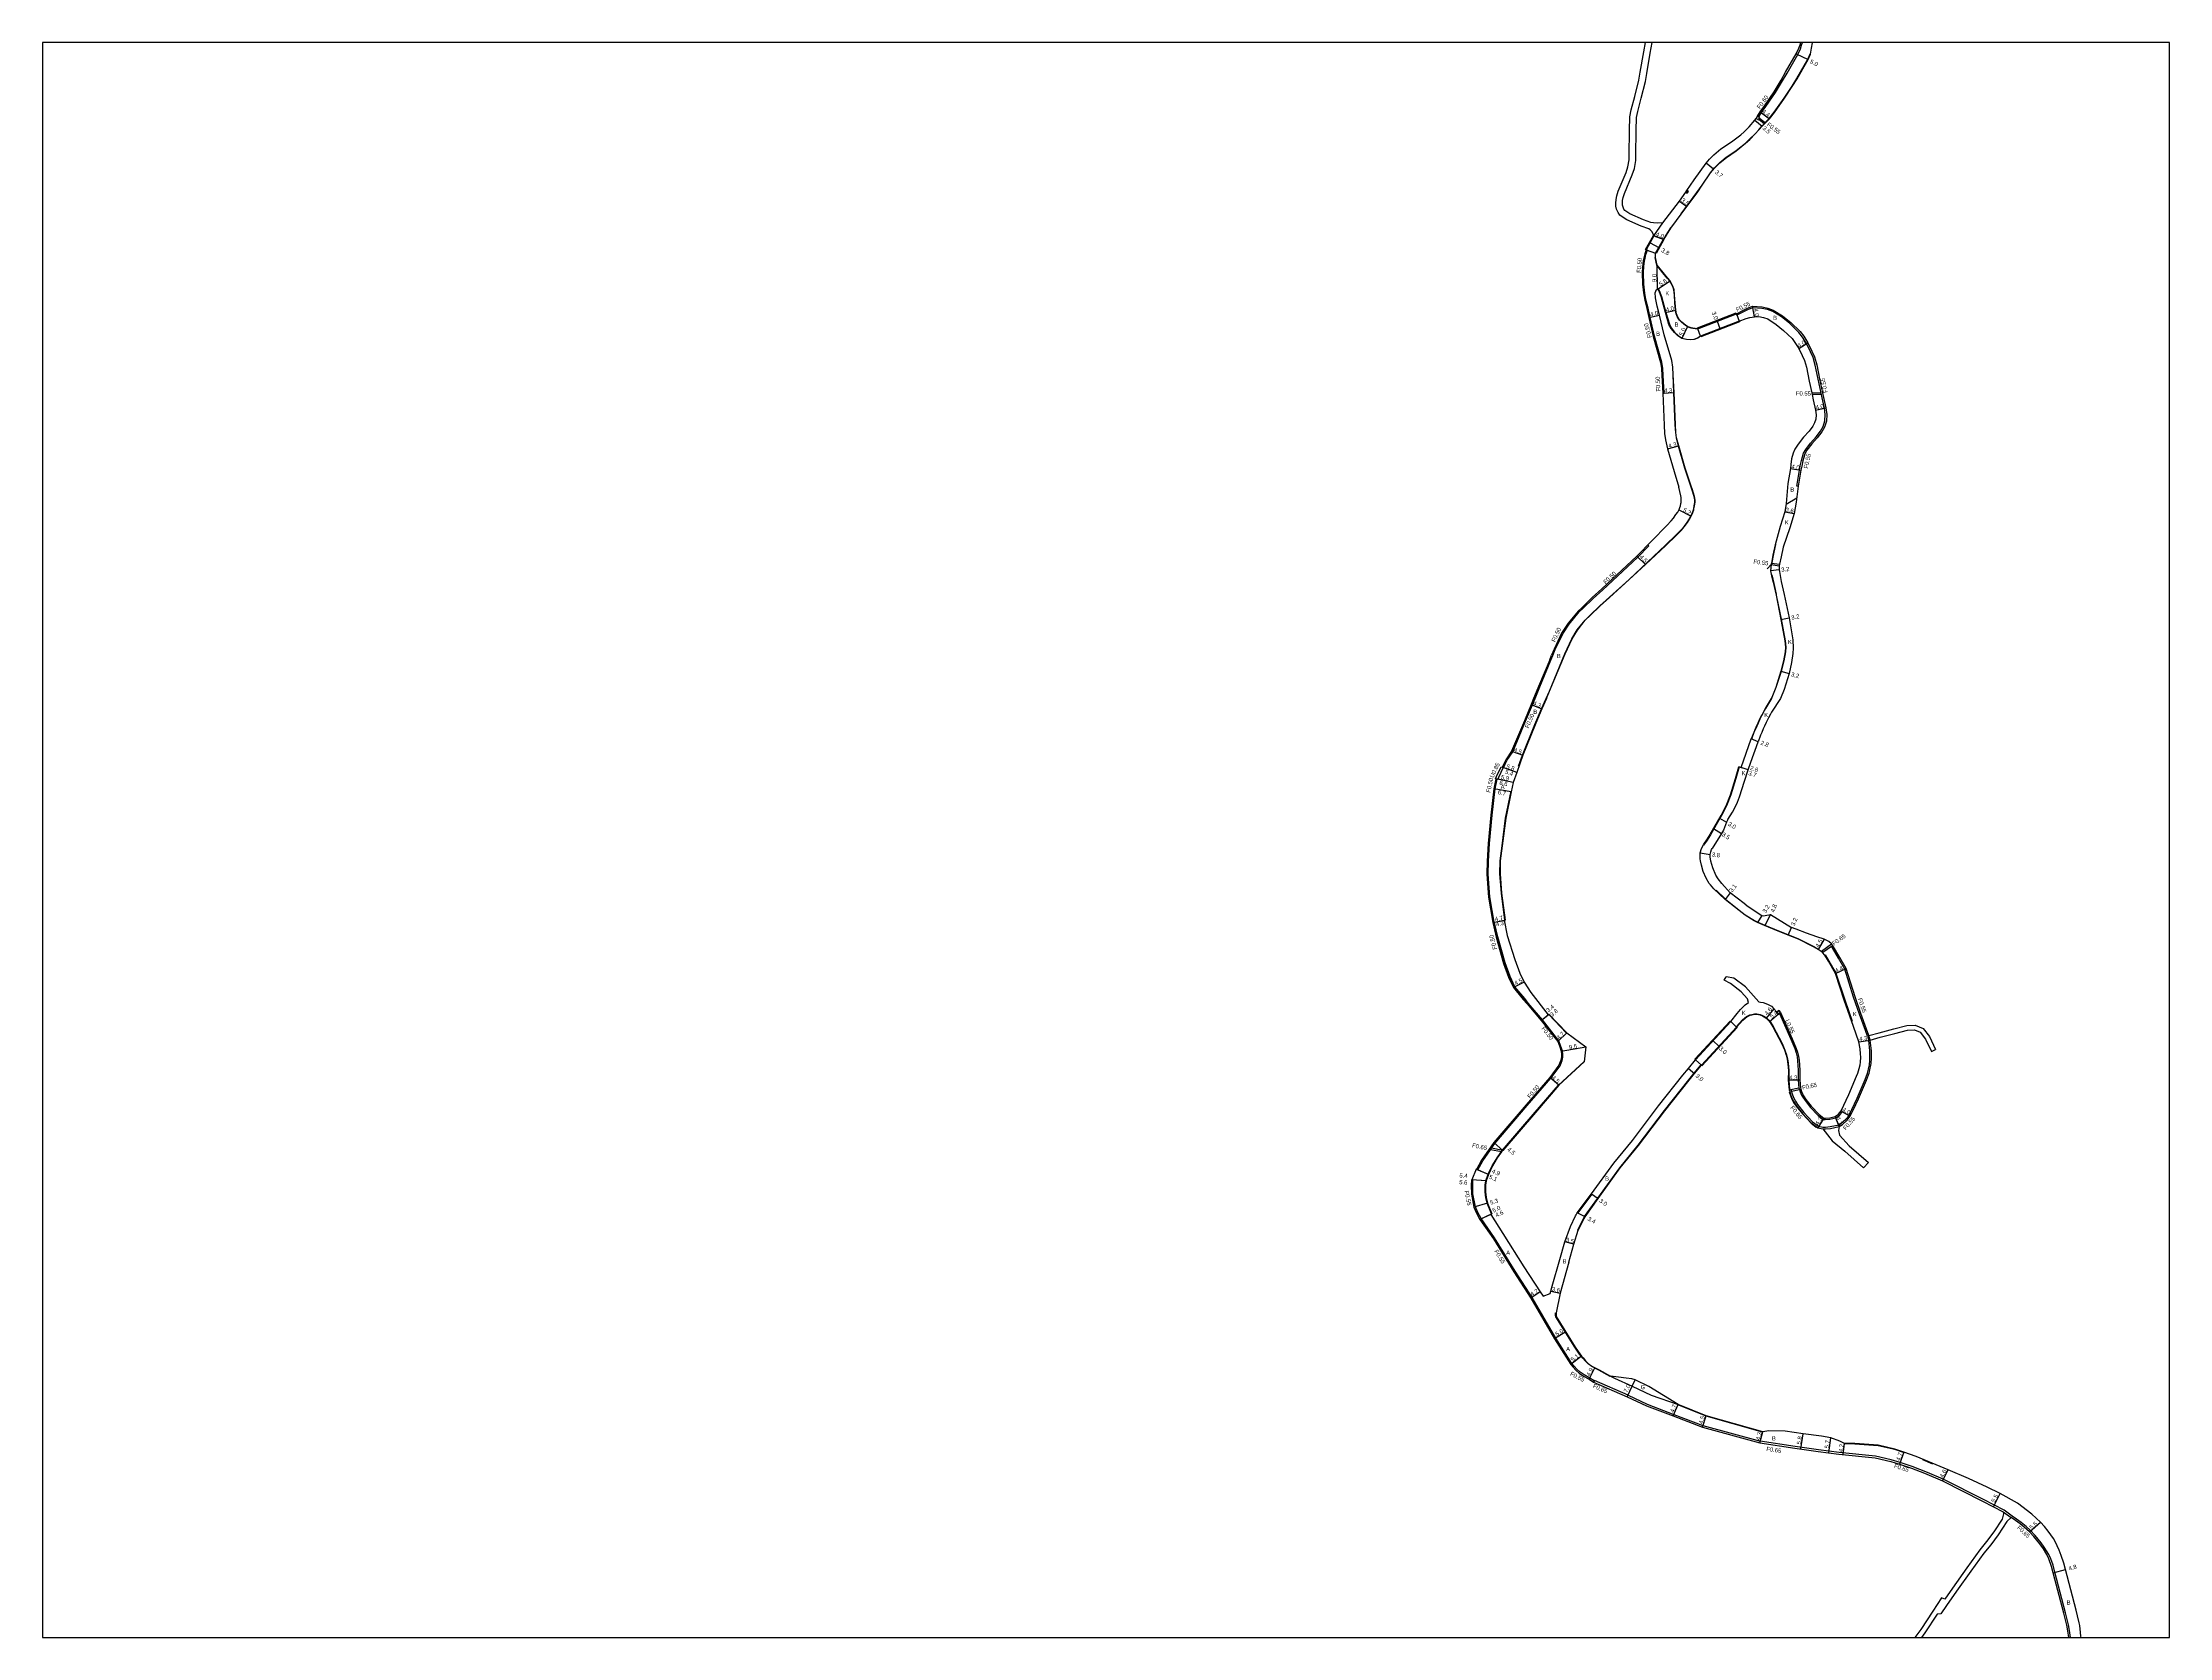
# Model space of a CAD drawing. Header units: metres. Extents: x -18400 to -16000, y -90000 to -87000.
# Drawn here: x -17600 to -16800, y -88800 to -88200 of the extents above; entities that cross this region are included whole.
import ezdxf

# ---------------------------------------------------------------- set-up
doc = ezdxf.new("R2010")
doc.units = ezdxf.units.M
doc.header["$LTSCALE"] = 2.5
for name, color, linetype in [('側溝・桝', 7, 'Continuous'), ('図郭', 7, 'Continuous'), ('幅員', 7, 'Continuous'), ('歩道・分離帯・安全施設', 7, 'Continuous'), ('舗装', 7, 'Continuous'), ('道路', 7, 'Continuous')]:
    doc.layers.add(name, color=color, linetype=linetype)
doc.styles.get("Standard").update_dxf_attribs({"font": ''})
doc.styles.get('Standard').set_extended_font_data('@MS PGothic')

msp = doc.modelspace()

# ---------------------------------------------------------------- linework, layer by layer
at = {"layer": '側溝・桝', "flags": 128}
for points in [[(-16954.4, -88228.02), (-16954.39, -88228.01), (-16953.49, -88226.38), (-16951.76, -88224.02), (-16948.12, -88218.81), (-16945.52, -88214.47), (-16943.83, -88211.48), (-16939.82, -88204.48), (-16938.83, -88202.33), (-16938.36, -88201.02), (-16938.07, -88200)], [(-16954.49, -88228.89), (-16952.3, -88230.54)], [(-16954.19, -88228.43), (-16951.91, -88230.15)], [(-16990.58, -88331.87), (-16990.08, -88331.85), (-16990.42, -88325.17), (-16990.53, -88322.58), (-16990.94, -88320.2), (-16993.66, -88310.52), (-16995.28, -88303.38), (-16996.08, -88299.91), (-16996.93, -88296.61), (-16997.36, -88294.28), (-16997.73, -88290.93), (-16997.83, -88286.69), (-16997.66, -88284.19), (-16997.44, -88282.22), (-16997.25, -88281.14), (-16996.92, -88279.75), (-16996.38, -88278.1), (-16996.85, -88277.93)], [(-16939.6, -88366.95), (-16940.14, -88366.86), (-16939.16, -88360.84), (-16938.86, -88359.27), (-16938.4, -88357.23), (-16938.07, -88355.91), (-16937.63, -88354.52), (-16936.82, -88353.06), (-16934.97, -88350.66), (-16932.91, -88348.38), (-16931.23, -88346.16), (-16930.3, -88344.47), (-16929.6, -88342.31), (-16929.48, -88339.97), (-16929.78, -88337.49), (-16930.65, -88333.7), (-16930.91, -88332.46), (-16931.02, -88331.9), (-16932.12, -88326.64), (-16933.23, -88321.34), (-16934.05, -88318.47), (-16934.99, -88316.31), (-16936.54, -88313.21), (-16938.01, -88310.83), (-16939.37, -88309.09), (-16942.84, -88305.69), (-16945.9, -88303.23), (-16949.24, -88301.19), (-16951.22, -88300.48), (-16953.27, -88300.02), (-16956.72, -88299.79), (-16958.44, -88300.47), (-16960.2, -88301.28), (-16962.7, -88302.52), (-16962.9, -88302.01)], [(-16931.02, -88331.9), (-16934.56, -88331.83)], [(-16930.91, -88332.46), (-16934.45, -88332.39)], [(-17038.62, -88446.75), (-17036.83, -88442.44), (-17032.65, -88432.38), (-17031.92, -88430.62), (-17031, -88428.39), (-17028.19, -88422.39), (-17025.76, -88418.78), (-17022.02, -88414.2), (-17020.7, -88412.97), (-17016.78, -88409.18), (-17013.15, -88405.92), (-17005.75, -88398.98), (-16999.94, -88393.54), (-16995.87, -88389.34), (-16996.23, -88388.99)], [(-16949.8, -88396.42), (-16946.75, -88396.8)], [(-16949.73, -88395.87), (-16946.64, -88396.26)], [(-17050.6, -88472.76), (-17050.52, -88472.79), (-17049.23, -88470.11), (-17046.99, -88466.81), (-17042.19, -88455.33), (-17039.64, -88449.2), (-17038.62, -88446.75)], [(-17060.63, -88623.9), (-17060.16, -88624.09), (-17058.3, -88620.69), (-17055.41, -88616.54), (-17055, -88615.96), (-17053.76, -88614.17), (-17041.54, -88599.9), (-17032.72, -88589.62), (-17029.23, -88584.94), (-17028.41, -88582.96), (-17028.13, -88581.68), (-17028.12, -88580.61), (-17028.33, -88579.31), (-17028.88, -88577.7), (-17029.66, -88575.57), (-17035.87, -88567.63), (-17041.24, -88561.35), (-17042.52, -88559.62), (-17046.17, -88555.19), (-17047.97, -88551.34), (-17049.92, -88546.21), (-17052.64, -88536.38), (-17053.7, -88531.69), (-17054.03, -88530.88), (-17055.59, -88521.39), (-17056.25, -88512.84), (-17056.1, -88507.94), (-17055.73, -88501.35), (-17054.75, -88490.72), (-17053.66, -88480.77), (-17052.86, -88477.09)], [(-17053.35, -88476.99), (-17053.52, -88476.94), (-17053.11, -88476.08), (-17051.4, -88472.47), (-17050.99, -88472.62)], [(-17054.52, -88531.02), (-17054.18, -88531.84), (-17053.12, -88536.5), (-17050.4, -88546.37), (-17048.43, -88551.54), (-17046.59, -88555.46), (-17042.92, -88559.93), (-17041.63, -88561.66)], [(-16931.04, -88541.89), (-16930.92, -88541.8), (-16927.07, -88539.02)], [(-16930.51, -88542.31), (-16930.39, -88542.22), (-16927.18, -88539.9)], [(-16913.53, -88573.79), (-16914.39, -88571.65), (-16916.63, -88565.51), (-16918.78, -88559.11), (-16922.14, -88548.61), (-16924.44, -88544.43), (-16927.18, -88539.9)], [(-16942.4, -88574.96), (-16940.97, -88578.43), (-16940.43, -88580.06), (-16940.08, -88581.56), (-16939.85, -88583.06), (-16939.6, -88586.61), (-16939.62, -88590.4), (-16939.35, -88593.27), (-16939.15, -88593.9), (-16938.88, -88594.78), (-16938.41, -88595.95), (-16938.19, -88596.37), (-16937.08, -88598.06), (-16935.13, -88600.49), (-16932.18, -88603.67), (-16930.27, -88605.12), (-16929.47, -88605.19), (-16927.76, -88605.07), (-16925.52, -88604.52), (-16924.15, -88603.6), (-16923.02, -88602.16), (-16923.5, -88601.87)], [(-16924.26, -88607.17), (-16923.58, -88606.7), (-16921.7, -88605.01), (-16920.52, -88603.6), (-16919.52, -88601.4), (-16917.45, -88597.15), (-16914.5, -88590.13), (-16913.54, -88587.73), (-16913.15, -88586.23), (-16912.85, -88584.57), (-16912.66, -88582.94), (-16912.66, -88582), (-16912.66, -88579.3), (-16913.08, -88575.34)], [(-16913.53, -88573.79), (-16913.08, -88575.34)], [(-16912.53, -88575.28), (-16913.02, -88573.58)], [(-16943.04, -88594.01), (-16939.35, -88593.27)], [(-16942.4, -88593.88), (-16941.79, -88595.85), (-16941.29, -88597.11), (-16940.71, -88598.25), (-16939.86, -88599.56), (-16937.48, -88602.51), (-16934.28, -88605.98), (-16931.99, -88607.68), (-16930.32, -88608.05)], [(-16942.21, -88594.51), (-16939.15, -88593.9)], [(-16930.38, -88608.7), (-16929.35, -88608.69), (-16927.55, -88608.48), (-16924.24, -88607.83)], [(-16930.32, -88608.05), (-16929.4, -88608.04), (-16927.61, -88607.83), (-16924.26, -88607.17)], [(-17050.79, -88616.78), (-17055, -88615.96)], [(-17051.21, -88617.36), (-17055.41, -88616.54)], [(-17003.65, -88708.86), (-17016.3, -88703.33), (-17016.59, -88703.91)], [(-17003.65, -88708.86), (-16996.4, -88712.2), (-16986.41, -88716.06)], [(-16986.41, -88716.06), (-16975.5, -88720.21), (-16953.87, -88726.19)], [(-16862.49, -88752.71), (-16859.53, -88754.85)]]:
    msp.add_lwpolyline(points, dxfattribs=at)
for points in [[(-16955.45, -88228.54), (-16954.61, -88229.08), (-16954.49, -88228.89), (-16954.19, -88228.43), (-16954.07, -88228.24), (-16954.4, -88228.02), (-16954.91, -88227.7)], [(-16981.39, -88256.72), (-16980.92, -88256.08), (-16981.48, -88255.67), (-16981.95, -88256.31)]]:
    msp.add_lwpolyline(points, close=True, dxfattribs=at)
at = {"layer": '側溝・桝'}
msp.add_lwpolyline([(-16946.27, -88564.92), (-16946.92, -88564.15), (-16947.68, -88564.79), (-16947.04, -88565.56)], close=True, dxfattribs=at)
for points in [[(-16946.71, -88565.28), (-16942.4, -88574.96)], [(-17016.34, -88703.41), (-17018.02, -88702.41), (-17020.16, -88701.25), (-17021.63, -88700.16), (-17022.93, -88699.02), (-17023.89, -88697.9), (-17024.76, -88696.93), (-17030.82, -88687.42), (-17039.74, -88672.05), (-17046.09, -88662.18), (-17053.82, -88649.69), (-17058.9, -88642.45), (-17060.09, -88640.13), (-17061.07, -88637.94), (-17061.98, -88633.17), (-17062.06, -88629.84), (-17061.99, -88627.83), (-17062.34, -88627.8)], [(-16837.22, -88800), (-16837.57, -88797.43), (-16838.01, -88795.28), (-16838.54, -88792.75), (-16839.06, -88790.71), (-16843.07, -88775.48), (-16843.79, -88772.82), (-16844.62, -88770.46), (-16845.37, -88768.74), (-16847.11, -88765.99), (-16848.3, -88764.41), (-16850.45, -88761.69), (-16852.34, -88759.67), (-16853.85, -88758.3), (-16855.79, -88756.73), (-16857.55, -88755.46), (-16859.15, -88754.32), (-16862.16, -88752.14), (-16869.97, -88748.12), (-16885.06, -88740.51), (-16891.02, -88737.95), (-16896.76, -88735.74), (-16901.28, -88734.14), (-16904.69, -88733.18), (-16910.58, -88731.75), (-16924.25, -88730.4), (-16932.01, -88729.36), (-16940.81, -88728.14), (-16953.9, -88726.18), (-16953.87, -88726.19)]]:
    msp.add_lwpolyline(points, dxfattribs=at)
at = {"layer": '図郭'}
msp.add_lwpolyline([(-17600, -88800), (-16800, -88800), (-16800, -88200), (-17600, -88200)], close=True, dxfattribs=at)
at = {"layer": '幅員'}
for points in [[(-16940.35, -88204.21), (-16935.93, -88206.42)], [(-16971.45, -88247.69), (-16974.27, -88245.37)], [(-16984.32, -88259.62), (-16981.49, -88261.68)], [(-16995.38, -88275.31), (-16992.11, -88277.15)], [(-16995.77, -88303.49), (-16991.86, -88302.6)], [(-16970.17, -88304.84), (-16969.08, -88307.64)], [(-16997.11, -88396.36), (-17000.29, -88393.18)], [(-16971.5, -88495.71), (-16968.55, -88497.53)], [(-17054.52, -88531.02), (-17049.91, -88530.11)], [(-17054.52, -88531.02), (-17050.3, -88530.19)], [(-16948.77, -88563.51), (-16951.72, -88567.04)], [(-16946.27, -88564.92), (-16950.41, -88568.39)], [(-16971.64, -88575.5), (-16969.44, -88577.53)], [(-16986.64, -88716.66), (-16984.85, -88712.32)], [(-16975.7, -88720.83), (-16974.26, -88716.57)], [(-16954.03, -88726.82), (-16953, -88722.64)], [(-16938.69, -88729.09), (-16937.72, -88723.37)], [(-16928.08, -88730.54), (-16927.38, -88724.89)], [(-16922.7, -88731.21), (-16922.18, -88727.04)], [(-16899.95, -88730.32), (-16901.48, -88734.76)], [(-16885.34, -88741.1), (-16883.28, -88736.98)], [(-16866.17, -88750.81), (-16863.68, -88745.9)]]:
    msp.add_lwpolyline(points, dxfattribs=at)
at = {"layer": '幅員', "flags": 128}
for points in [[(-16955.9, -88229.23), (-16953.21, -88231.47)], [(-16954, -88226.06), (-16950.45, -88228.66)], [(-16993.91, -88272.7), (-16990.16, -88274.09)], [(-16992.53, -88292.75), (-16992.71, -88283.75)], [(-16992.53, -88292.75), (-16987.83, -88289.7)], [(-16989.57, -88301.56), (-16985.68, -88300.62)], [(-16956.1, -88303.17), (-16956.8, -88299.23)], [(-16981.29, -88306.83), (-16983.4, -88311.36)], [(-16939.46, -88315.05), (-16936.06, -88312.95)], [(-16990.58, -88331.87), (-16986.28, -88331.66)], [(-16933.14, -88338.29), (-16929.24, -88337.4)], [(-16988.75, -88352.84), (-16984.59, -88351.76)], [(-16942.56, -88360.27), (-16938.62, -88360.93)], [(-16984.51, -88375.75), (-16979.93, -88378.21)], [(-16944.72, -88376.57), (-16941.17, -88377.18)], [(-16946.84, -88398.39), (-16950.02, -88398.71)], [(-16946.18, -88417), (-16943.03, -88416.48)], [(-16946.14, -88436.54), (-16943.05, -88437.38)], [(-17040.1, -88449.01), (-17036.13, -88450.66)], [(-16954.75, -88463.03), (-16957.35, -88461.99)], [(-17047.43, -88466.57), (-17043.2, -88468.1)], [(-17046.9, -88478.39), (-17053.35, -88476.99)], [(-17046.9, -88478.39), (-17052.67, -88477.13)], [(-17045.53, -88474.59), (-17050.99, -88472.62)], [(-17045.53, -88474.59), (-17050.6, -88472.76)], [(-16958.44, -88473.65), (-16961.95, -88472.47)], [(-16958.44, -88473.65), (-16961.1, -88472.76)], [(-17047.61, -88481.84), (-17054.16, -88480.69)], [(-16969.23, -88491.8), (-16966.64, -88493.3)], [(-16976.47, -88504.87), (-16972.71, -88505.43)], [(-16965.25, -88519.88), (-16967.15, -88522.33)], [(-16950.06, -88527.97), (-16952.22, -88532.2)], [(-16953.26, -88528.4), (-16954.9, -88531.09)], [(-16943.43, -88535.81), (-16942.13, -88532.89)], [(-16929.87, -88537.36), (-16932.17, -88541.22)], [(-16925.66, -88550.17), (-16921.63, -88548.39)], [(-17042.76, -88553.42), (-17046.72, -88555.54)], [(-17036.26, -88567.95), (-17033.38, -88565.47)], [(-17036.26, -88567.95), (-17033.68, -88565.73)], [(-17026.69, -88572.59), (-17030.1, -88575.81)], [(-16916.78, -88575.97), (-16912.53, -88575.28)], [(-17028.82, -88579.44), (-17019.46, -88577.8)], [(-17029.7, -88592.24), (-17033.11, -88589.31)], [(-16980.91, -88585.92), (-16978.61, -88587.83)], [(-16939.06, -88590.38), (-16943.36, -88590.36)], [(-16930.06, -88604.59), (-16932.26, -88608.29)], [(-16924.24, -88607.83), (-16925.74, -88604.01)], [(-16923.5, -88601.87), (-16920.05, -88603.9)], [(-17054.15, -88613.86), (-17050.79, -88616.78)], [(-17056.11, -88625.79), (-17060.81, -88623.82)], [(-17056.11, -88625.79), (-17060.63, -88623.9)], [(-17057, -88628.26), (-17062.53, -88627.78)], [(-17057, -88628.26), (-17062.34, -88627.8)], [(-17056.56, -88636.62), (-17061.6, -88638.1)], [(-17017.34, -88633.14), (-17014.91, -88634.89)], [(-17054.84, -88640.64), (-17059.37, -88642.74)], [(-17055.24, -88640.83), (-17059.37, -88642.74)], [(-17019.83, -88641.77), (-17022.83, -88640.28)], [(-17024.08, -88652.09), (-17027.46, -88651.16)], [(-17036.7, -88670.03), (-17040.2, -88672.35)], [(-17032.65, -88669.69), (-17029.13, -88670.47)], [(-17027.04, -88685.07), (-17031.28, -88687.71)], [(-17021.18, -88694.14), (-17025.2, -88697.27)], [(-17018.29, -88702.89), (-17016.09, -88698.51)], [(-17003.92, -88709.46), (-17000.99, -88703.1)], [(-16852.59, -88760.32), (-16848.47, -88756.68)], [(-16843.7, -88775.65), (-16839.1, -88774.45)]]:
    msp.add_lwpolyline(points, dxfattribs=at)
at = {"layer": '歩道・分離帯・安全施設', "flags": 128}
for points in [[(-16983.69, -88264.49), (-16977.74, -88256.43), (-16975.79, -88253.64), (-16972.67, -88249), (-16971.15, -88247.16), (-16969.13, -88245.18), (-16966.71, -88243.15), (-16963.01, -88240.61), (-16959.48, -88237.82), (-16957.91, -88236.4), (-16955.87, -88234.3), (-16954.49, -88232.81), (-16953.29, -88231.41), (-16950.53, -88228.6), (-16948.67, -88226.23), (-16944.93, -88220.88), (-16941.97, -88216.44), (-16940.13, -88213.56), (-16936.08, -88206.34)], [(-16936.08, -88206.34), (-16935.14, -88204.31)], [(-16990.2, -88273.96), (-16989.29, -88272.42), (-16987.57, -88269.73)], [(-16977.44, -88307.77), (-16978.43, -88307.72), (-16979.26, -88307.59), (-16979.92, -88307.44), (-16980.65, -88307.18), (-16981.33, -88306.92), (-16982.01, -88306.48), (-16983.53, -88305.22), (-16984.32, -88304.39), (-16985, -88303.31), (-16985.52, -88302.02), (-16985.78, -88300.64), (-16986.07, -88297.87), (-16986.22, -88294.97), (-16986.43, -88293.06), (-16986.84, -88291.72), (-16987.92, -88289.75), (-16988.88, -88288.59), (-16990.55, -88286.59), (-16992.8, -88283.8), (-16993.42, -88280.93)], [(-16992.41, -88292.65), (-16991.93, -88293.23), (-16991.03, -88295.55), (-16990.13, -88298.77), (-16989.42, -88301.52), (-16988.11, -88306), (-16987.31, -88307.5), (-16986.12, -88308.93), (-16984.76, -88310.22), (-16983.33, -88311.22), (-16981.64, -88311.6), (-16980.33, -88311.73), (-16978.79, -88311.59), (-16977.5, -88311.1), (-16976.43, -88310.34)], [(-16979.55, -88368.35), (-16980.12, -88366.49), (-16982.32, -88360.15), (-16984.69, -88351.79), (-16985.48, -88348.73), (-16985.73, -88346.7), (-16985.9, -88343.78), (-16986.38, -88331.66), (-16986.72, -88325), (-16986.72, -88324.98)], [(-17003.22, -88401.96), (-16989.51, -88389.1), (-16985.5, -88385.26), (-16983.61, -88383.32), (-16982.56, -88382.09), (-16981.41, -88380.5), (-16980.56, -88379.2), (-16979.84, -88377.84), (-16979.38, -88376.76), (-16979.04, -88375.75), (-16978.94, -88375.37), (-16978.73, -88374.31), (-16978.61, -88373.62), (-16978.55, -88372.97), (-16978.54, -88372.18), (-16978.63, -88371.43), (-16978.78, -88370.75), (-16979.55, -88368.35)], [(-16948.18, -88388.89), (-16948.99, -88392.36), (-16949.68, -88396.27), (-16951.33, -88398.02)], [(-16947.96, -88407.49), (-16947.88, -88407.88), (-16946.09, -88416.98), (-16944.52, -88425.09), (-16944.33, -88427.45), (-16944.42, -88429.22), (-16945.06, -88432.6), (-16946.04, -88436.57), (-16948.01, -88442.63), (-16949.52, -88446.44), (-16949.67, -88446.75)], [(-16949.6, -88400.28), (-16948.85, -88403.51), (-16948.36, -88405.78), (-16947.96, -88407.49)], [(-17044.8, -88472.26), (-17043.29, -88468.07), (-17038.72, -88456.61), (-17036.22, -88450.62), (-17034.39, -88446.75)], [(-16949.67, -88446.75), (-16951.97, -88450.59), (-16952.41, -88451.38), (-16953.16, -88452.8), (-16953.55, -88453.53), (-16954.09, -88454.59), (-16954.75, -88456.08), (-16955.24, -88457.12), (-16955.87, -88458.57), (-16956.28, -88459.6), (-16957.25, -88462.02)], [(-16961.81, -88472.52), (-16963.05, -88476.87), (-16964.96, -88483.04), (-16966.61, -88487.17), (-16968.5, -88490.83), (-16972.65, -88498.02), (-16973.9, -88500), (-16974.18, -88500.43), (-16975.2, -88501.95)], [(-17050, -88530.13), (-17051.29, -88520), (-17051.88, -88512.76), (-17051.79, -88507.81), (-17051.03, -88502.2), (-17049.75, -88491.82), (-17047.66, -88481.59)], [(-16970.56, -88518.89), (-16967.05, -88522.21), (-16961.81, -88526.35), (-16959.55, -88528.12), (-16956.12, -88530.25), (-16954.84, -88530.95), (-16952.22, -88532.04), (-16947.06, -88534.21), (-16941.7, -88536.34), (-16939.51, -88537.21), (-16933.76, -88540.1), (-16932.09, -88541.09), (-16930.96, -88541.77), (-16930.92, -88541.8), (-16930.39, -88542.22), (-16930.24, -88542.38)], [(-17026.75, -88572.66), (-17033.39, -88565.61)], [(-16962.94, -88570.27), (-16960.58, -88567.69), (-16959.77, -88566.95), (-16959.05, -88566.4), (-16957.78, -88565.79), (-16957.57, -88565.71), (-16956.05, -88565.4), (-16955.15, -88565.35), (-16953.95, -88565.67), (-16953.06, -88566.03), (-16952.32, -88566.45), (-16951.62, -88566.92), (-16950.75, -88567.75), (-16950.05, -88568.58), (-16949.06, -88570.16), (-16945.62, -88576.59), (-16944.62, -88579.03), (-16944.02, -88580.78), (-16943.64, -88582.36), (-16943.39, -88584.01), (-16943.2, -88586.73), (-16943.21, -88590.36), (-16942.9, -88593.98)], [(-17054.97, -88640.58), (-17056.66, -88636.65), (-17057.14, -88634.56), (-17057.35, -88632.41), (-17057.36, -88629.84), (-17057.1, -88628.23), (-17056.2, -88625.76), (-17054.75, -88622.57), (-17052.91, -88619.54), (-17050.87, -88616.72), (-17038.58, -88602.44), (-17029.77, -88592.17), (-17020.23, -88583.45)], [(-16943, -88594.68), (-16942.54, -88596.14), (-16941.99, -88597.49), (-16941.39, -88598.69), (-16940.47, -88600.08), (-16938.08, -88603.03), (-16934.81, -88606.57), (-16932.84, -88608.04)], [(-17014.62, -88699.48), (-17017.29, -88698.04), (-17018.7, -88697.01), (-17019.7, -88696.03), (-17020.61, -88694.96), (-17021.29, -88694.23), (-17021.9, -88693.4), (-17023.61, -88690.82), (-17030.82, -88679.32), (-17030.87, -88678.85), (-17030.87, -88677.87)], [(-17010.36, -88701.79), (-17014.62, -88699.48)]]:
    msp.add_lwpolyline(points, dxfattribs=at)
at = {"layer": '歩道・分離帯・安全施設'}
for points in [[(-17034.39, -88446.75), (-17033.24, -88443.99), (-17027.43, -88429.97), (-17024.79, -88424.32), (-17022.78, -88420.98), (-17019.77, -88417.25), (-17017.94, -88415.45), (-17014.25, -88411.88), (-17010.65, -88408.65), (-17003.22, -88401.96)], [(-16929.5, -88543.18), (-16928.08, -88545.53), (-16925.52, -88550.11), (-16922.16, -88560.15), (-16919.34, -88568.16)], [(-17022.48, -88646.76), (-17019.96, -88641.69), (-17015.03, -88634.8), (-17006.73, -88623.27), (-16999.79, -88614.81), (-16989.97, -88601.79), (-16980.8, -88590.24), (-16978.72, -88587.74), (-16976.16, -88584.6)], [(-17017.22, -88633.23), (-17022.69, -88640.35)], [(-16953.01, -88722.8), (-16974.31, -88716.71), (-16984.91, -88712.46)], [(-16900, -88730.46), (-16903.3, -88729.32), (-16909.62, -88727.86), (-16918.4, -88727.24), (-16922.22, -88727.19)], [(-16889, -88734.76), (-16892.81, -88733.17)]]:
    msp.add_lwpolyline(points, dxfattribs=at)
at = {"layer": '舗装', "flags": 128}
for points in [[(-16993.91, -88272.7), (-16990.55, -88267.88)], [(-16992.53, -88292.75), (-16992.71, -88283.75)], [(-16989.57, -88301.56), (-16985.68, -88300.62)], [(-16944.22, -88373.67), (-16940.16, -88371.25)], [(-17010.29, -88701.65), (-17008.77, -88702.43), (-17002.1, -88705.5), (-16994.96, -88708.79), (-16984.85, -88712.32)]]:
    msp.add_lwpolyline(points, dxfattribs=at)
at = {"layer": '道路', "flags": 128}
for points in [[(-16993.91, -88272.7), (-16994.19, -88272.02), (-16994.74, -88271.14), (-16995.31, -88270.4), (-16995.83, -88270.07), (-16998.74, -88269.06), (-17004.13, -88266.65), (-17005.54, -88265.81), (-17006.71, -88264.95), (-17007.42, -88263.96), (-17007.94, -88262.71), (-17008.19, -88261.52), (-17008.28, -88260.41), (-17008.17, -88259.03), (-17007.89, -88257.69), (-17007.32, -88255.89), (-17004.4, -88248.93), (-17003.69, -88246.74), (-17003.21, -88244.15), (-17003.16, -88242.35), (-17003.11, -88233.07), (-17002.93, -88227.92), (-17002.41, -88225.36), (-17001.15, -88220.26), (-16999.59, -88214.1), (-16999.03, -88211.19), (-16997.75, -88203.53), (-16997.09, -88200)], [(-16990.55, -88267.88), (-16992.4, -88267.97), (-16994.11, -88267.79), (-16995.01, -88267.71), (-16997.82, -88266.73), (-17002.98, -88264.42), (-17004.16, -88263.73), (-17004.91, -88263.17), (-17005.22, -88262.74), (-17005.54, -88261.97), (-17005.71, -88261.16), (-17005.77, -88260.41), (-17005.69, -88259.38), (-17005.47, -88258.32), (-17004.97, -88256.75), (-17002.05, -88249.8), (-17001.26, -88247.35), (-17000.71, -88244.42), (-17000.66, -88242.39), (-17000.61, -88233.12), (-17000.44, -88228.21), (-16999.97, -88225.91), (-16998.73, -88220.87), (-16997.14, -88214.65), (-16996.57, -88211.63), (-16995.29, -88203.96), (-16994.54, -88200)], [(-16992.71, -88283.75), (-16993.32, -88280.92), (-16993.29, -88279.25), (-16990.35, -88274.02), (-16990.16, -88274.09), (-16989.21, -88272.47), (-16987.49, -88269.79), (-16981.49, -88261.68), (-16977.65, -88256.48), (-16975.71, -88253.7), (-16972.59, -88249.06), (-16971.07, -88247.23), (-16969.06, -88245.25), (-16966.65, -88243.23), (-16962.95, -88240.69), (-16959.42, -88237.89), (-16957.84, -88236.47), (-16955.79, -88234.37), (-16954.42, -88232.87), (-16953.21, -88231.47), (-16952.3, -88230.54), (-16951.91, -88230.15), (-16950.45, -88228.66), (-16948.59, -88226.29), (-16944.85, -88220.94), (-16941.88, -88216.49), (-16940.04, -88213.62), (-16935.93, -88206.42), (-16935.04, -88204.34), (-16934.6, -88202.08), (-16934.21, -88200.11), (-16934.19, -88200)], [(-16990.55, -88267.88), (-16988.03, -88264.63), (-16984.32, -88259.62), (-16981.95, -88256.31), (-16981.48, -88255.67), (-16978.74, -88251.66), (-16974.27, -88245.37), (-16973.06, -88243.91), (-16971.43, -88242.23), (-16968.74, -88240.03), (-16964.73, -88237.3), (-16961.24, -88234.67), (-16960, -88233.65), (-16958.14, -88231.67), (-16955.9, -88229.23), (-16955.45, -88228.54), (-16954.91, -88227.7), (-16954, -88226.06), (-16952.25, -88223.67), (-16948.63, -88218.49), (-16946.04, -88214.17), (-16944.36, -88211.19), (-16940.35, -88204.21), (-16939.38, -88202.1), (-16938.93, -88200.83), (-16938.69, -88200)], [(-16993.91, -88272.7), (-16996.85, -88277.93), (-16997.38, -88279.55), (-16997.74, -88281), (-16997.9, -88281.94), (-16998.18, -88284.48), (-16998.33, -88286.68), (-16998.23, -88290.96), (-16997.88, -88294.16), (-16997.37, -88296.91), (-16996.56, -88300.03), (-16995.77, -88303.49), (-16994.15, -88310.65), (-16991.43, -88320.31), (-16991.02, -88322.64), (-16990.92, -88325.2), (-16990.58, -88331.87), (-16990.1, -88343.98), (-16989.92, -88347.08), (-16989.61, -88349.52), (-16988.75, -88352.84), (-16986.35, -88361.32), (-16984.56, -88367.33)], [(-16977.44, -88307.67), (-16978.42, -88307.62), (-16979.24, -88307.5), (-16979.89, -88307.34), (-16980.62, -88307.09), (-16981.29, -88306.83), (-16981.96, -88306.4), (-16983.46, -88305.15), (-16984.24, -88304.32), (-16984.91, -88303.27), (-16985.42, -88302), (-16985.68, -88300.62), (-16985.97, -88297.87), (-16986.12, -88294.96), (-16986.33, -88293.04), (-16986.75, -88291.68), (-16987.83, -88289.7), (-16988.8, -88288.53), (-16990.47, -88286.53), (-16992.71, -88283.75)], [(-16992.53, -88292.75), (-16992.83, -88292.99), (-16993.16, -88293.29), (-16993.35, -88293.62), (-16993.43, -88294.08)], [(-16979.46, -88368.31), (-16980.02, -88366.46), (-16982.22, -88360.12), (-16984.59, -88351.76), (-16985.38, -88348.71), (-16985.63, -88346.69), (-16985.8, -88343.77), (-16986.28, -88331.66), (-16986.62, -88325), (-16986.74, -88322.18), (-16987.2, -88319.57), (-16990.01, -88309.98), (-16991.86, -88302.6), (-16992.66, -88299.15), (-16993.26, -88296), (-16993.43, -88294.08)], [(-16976.35, -88310.47), (-16977.43, -88311.23), (-16978.76, -88311.74), (-16980.33, -88311.88), (-16981.66, -88311.75), (-16983.4, -88311.36), (-16984.86, -88310.34), (-16986.23, -88309.03), (-16987.44, -88307.58), (-16988.25, -88306.06), (-16989.57, -88301.56), (-16990.28, -88298.8), (-16991.17, -88295.6), (-16992.06, -88293.31), (-16992.53, -88292.75)], [(-16977.44, -88307.67), (-16962.9, -88302.01)], [(-16962.9, -88302.01), (-16960.44, -88300.78), (-16958.66, -88299.97), (-16956.8, -88299.23), (-16953.19, -88299.48), (-16951.07, -88299.95), (-16949, -88300.69), (-16945.59, -88302.78), (-16942.47, -88305.27), (-16938.95, -88308.73), (-16937.56, -88310.51), (-16936.06, -88312.95), (-16934.49, -88316.08), (-16933.53, -88318.28), (-16932.69, -88321.21), (-16931.58, -88326.53), (-16930.11, -88333.59), (-16929.24, -88337.4), (-16928.93, -88339.95), (-16929.05, -88342.41), (-16929.79, -88344.69), (-16930.76, -88346.46), (-16932.49, -88348.73), (-16934.55, -88351.01), (-16936.35, -88353.37), (-16937.12, -88354.74), (-16937.54, -88356.06), (-16937.87, -88357.35), (-16938.32, -88359.38), (-16938.62, -88360.93), (-16939.6, -88366.95), (-16940.37, -88372.9), (-16941.17, -88377.18), (-16942.83, -88382.52), (-16945.24, -88389.78), (-16946.08, -88393.45), (-16946.64, -88396.26), (-16946.75, -88396.8), (-16946.8, -88397.05), (-16946.84, -88398.39), (-16946.7, -88398.94), (-16945.99, -88402.8), (-16944.88, -88407.63), (-16943.03, -88416.48), (-16941.67, -88424.7), (-16941.56, -88427.84), (-16941.69, -88429.78), (-16942.12, -88433.21), (-16943.05, -88437.38), (-16944.91, -88443.35), (-16946.27, -88446.75)], [(-16961.81, -88304.81), (-16959.23, -88303.87), (-16957.87, -88303.49), (-16956.1, -88303.17), (-16954.4, -88303.08), (-16952.66, -88303.4), (-16951.1, -88303.99), (-16947.92, -88306.04), (-16945.13, -88308.27), (-16941.94, -88311.4), (-16940.85, -88312.8), (-16939.46, -88315.05), (-16938.12, -88317.76), (-16937.31, -88319.64), (-16936.58, -88322.18), (-16935.5, -88327.34), (-16934.56, -88331.83), (-16934.45, -88332.39), (-16934.02, -88334.44), (-16933.14, -88338.29), (-16932.94, -88340.08), (-16933.02, -88341.68), (-16933.48, -88343.09), (-16934.13, -88344.28), (-16935.57, -88346.17), (-16937.62, -88348.45), (-16939.63, -88351.06), (-16940.88, -88353), (-16941.58, -88354.42), (-16942.12, -88356.59), (-16942.39, -88358.71), (-16942.56, -88360.27), (-16943.54, -88365.94), (-16944.18, -88373.43), (-16944.72, -88376.57), (-16946.37, -88382.04), (-16948.34, -88388.98), (-16949.21, -88392.79), (-16949.73, -88395.87), (-16949.79, -88396.21), (-16949.8, -88396.42), (-16950.02, -88398.71), (-16949.64, -88400.62), (-16949.05, -88403.05), (-16947.98, -88407.9), (-16946.18, -88417), (-16944.62, -88425.1), (-16944.43, -88427.45), (-16944.52, -88429.21), (-16945.15, -88432.58), (-16946.14, -88436.54), (-16948.11, -88442.6), (-16949.61, -88446.4), (-16949.78, -88446.75)], [(-16976.35, -88310.47), (-16961.81, -88304.81)], [(-17006.09, -88398.62), (-17000.29, -88393.18), (-16989.09, -88381.64), (-16987.38, -88379.88), (-16986.57, -88378.93), (-16985.61, -88377.6), (-16984.96, -88376.61), (-16984.45, -88375.64), (-16984.14, -88374.92), (-16983.93, -88374.31), (-16983.92, -88374.24), (-16983.74, -88373.39), (-16983.68, -88372.98), (-16983.65, -88372.69), (-16983.61, -88372.3), (-16983.61, -88371.5), (-16983.67, -88371.11), (-16983.77, -88370.59), (-16984.56, -88367.33)], [(-17003.16, -88402.03), (-16997.11, -88396.36), (-16989.44, -88389.17), (-16985.43, -88385.33), (-16983.54, -88383.39), (-16982.48, -88382.15), (-16981.32, -88380.55), (-16980.47, -88379.25), (-16979.75, -88377.88), (-16979.29, -88376.79), (-16978.94, -88375.78), (-16978.84, -88375.4), (-16978.63, -88374.33), (-16978.51, -88373.64), (-16978.45, -88372.97), (-16978.44, -88372.17), (-16978.53, -88371.41), (-16978.69, -88370.72), (-16979.46, -88368.31)], [(-17006.09, -88398.62), (-17013.49, -88405.55), (-17017.12, -88408.81), (-17021.04, -88412.61), (-17022.38, -88413.86), (-17026.16, -88418.49), (-17028.62, -88422.14), (-17031.46, -88428.19), (-17032.38, -88430.42)], [(-17034.29, -88446.75), (-17033.15, -88444.02), (-17027.34, -88430.01), (-17024.7, -88424.36), (-17022.69, -88421.03), (-17019.71, -88417.34), (-17017.88, -88415.53), (-17014.18, -88411.96), (-17010.58, -88408.72), (-17003.16, -88402.03)], [(-17033.11, -88432.19), (-17032.38, -88430.42)], [(-17033.11, -88432.19), (-17037.29, -88442.25), (-17039.16, -88446.75)], [(-17039.16, -88446.75), (-17040.1, -88449.01), (-17042.65, -88455.14), (-17047.43, -88466.57), (-17049.66, -88469.86), (-17050.99, -88472.62)], [(-16949.78, -88446.75), (-16952.05, -88450.54), (-16952.5, -88451.33), (-16953.25, -88452.75), (-16953.64, -88453.48), (-16954.18, -88454.54), (-16954.84, -88456.04), (-16955.33, -88457.08), (-16955.96, -88458.53), (-16956.37, -88459.56), (-16957.35, -88461.99)], [(-16946.27, -88446.75), (-16949.63, -88451.94), (-16950.04, -88452.67), (-16950.78, -88454.07), (-16951.16, -88454.78), (-16951.65, -88455.75), (-16952.3, -88457.2), (-16952.78, -88458.23), (-16953.37, -88459.61), (-16953.77, -88460.61), (-16954.75, -88463.03)], [(-16941.9, -88574.74), (-16940.39, -88578.39), (-16939.91, -88579.78), (-16939.5, -88581.48), (-16939.31, -88582.86), (-16939.05, -88586.59), (-16939.06, -88590.38), (-16938.81, -88593.17), (-16938.61, -88593.79), (-16938.36, -88594.61), (-16937.91, -88595.7), (-16937.64, -88596.24), (-16936.74, -88597.61), (-16934.71, -88600.13), (-16931.81, -88603.27), (-16930.06, -88604.59), (-16929.35, -88604.65), (-16927.79, -88604.51), (-16925.74, -88604.01), (-16924.53, -88603.2), (-16923.5, -88601.87), (-16920.61, -88595.76), (-16917.69, -88588.82), (-16917.26, -88587.74), (-16916.67, -88586.02), (-16916.33, -88584.64), (-16916.2, -88583.53), (-16916.13, -88581.66), (-16916.16, -88580.46), (-16916.35, -88578.51), (-16916.78, -88575.97), (-16918.78, -88570.2), (-16922.3, -88560.2), (-16925.66, -88550.17), (-16928.21, -88545.6), (-16929.62, -88543.28), (-16930.51, -88542.31), (-16930.56, -88542.25), (-16931.04, -88541.89), (-16932.17, -88541.22), (-16933.84, -88540.23), (-16939.57, -88537.34), (-16941.75, -88536.48), (-16947.12, -88534.35), (-16952.28, -88532.18), (-16954.9, -88531.09), (-16956.2, -88530.38), (-16959.64, -88528.24), (-16961.9, -88526.47), (-16967.15, -88522.33), (-16971.38, -88518.33), (-16972.67, -88516.91), (-16973.07, -88516.4), (-16974.29, -88514.36), (-16975.39, -88511.8), (-16976.03, -88509.52), (-16976.37, -88507.85), (-16976.46, -88507.04), (-16976.47, -88504.87), (-16975.98, -88503.21), (-16975.14, -88501.6), (-16974.02, -88499.92), (-16972.78, -88497.94), (-16968.63, -88490.76), (-16966.75, -88487.11), (-16965.11, -88482.99), (-16963.19, -88476.83), (-16961.95, -88472.47), (-16961.81, -88472.52), (-16961.1, -88472.76), (-16957.35, -88461.99)], [(-16966.06, -88492.3), (-16964.31, -88489.47), (-16963.48, -88487.94), (-16962.5, -88485.8), (-16961.72, -88483.76), (-16959.88, -88477.91), (-16958.44, -88473.65), (-16957.44, -88470.68), (-16954.75, -88463.03)], [(-17050.99, -88472.62), (-17050.6, -88472.76), (-17052.34, -88476.45), (-17052.67, -88477.13), (-17052.86, -88477.09), (-17053.35, -88476.99), (-17054.16, -88480.69), (-17055.25, -88490.67), (-17056.23, -88501.31), (-17056.6, -88507.92), (-17056.75, -88512.85), (-17056.09, -88521.45), (-17054.52, -88531.02), (-17053.27, -88536.54), (-17050.54, -88546.41), (-17048.57, -88551.6), (-17046.72, -88555.54), (-17043.03, -88560.02), (-17041.63, -88561.66), (-17036.26, -88567.95), (-17030.1, -88575.81), (-17029.35, -88577.87), (-17028.82, -88579.44), (-17028.62, -88580.65), (-17028.63, -88581.62), (-17028.89, -88582.81), (-17029.67, -88584.69), (-17033.11, -88589.31), (-17041.92, -88599.57), (-17054.15, -88613.86), (-17058.72, -88620.43), (-17060.63, -88623.9), (-17060.81, -88623.82), (-17062.34, -88627.8), (-17062.53, -88627.78), (-17062.61, -88629.84), (-17062.53, -88633.23), (-17061.6, -88638.1), (-17060.59, -88640.37), (-17059.37, -88642.74), (-17054.28, -88649.99), (-17046.56, -88662.47), (-17040.2, -88672.35), (-17031.28, -88687.71)], [(-16959.2, -88524.57), (-16960, -88523.95), (-16965.25, -88519.88), (-16968.41, -88516.33), (-16969.76, -88514.57), (-16970.63, -88513.19), (-16971.79, -88510.49), (-16972.54, -88508), (-16972.7, -88506.39), (-16972.71, -88505.43), (-16972.53, -88504.5), (-16972.21, -88503.57), (-16972, -88503.14)], [(-16959.2, -88524.57), (-16953.26, -88528.4), (-16952.59, -88528.54), (-16952.02, -88528.41), (-16950.06, -88527.97), (-16942.13, -88532.89)], [(-16913.02, -88573.58), (-16914, -88571.15), (-16916.12, -88565.29), (-16918.26, -88558.94), (-16921.63, -88548.39), (-16923.96, -88544.15), (-16926.73, -88539.58), (-16927.07, -88539.02), (-16928.13, -88538.15), (-16929.87, -88537.36), (-16932.64, -88536.41), (-16936.51, -88535.1), (-16940.45, -88533.55), (-16942.13, -88532.89)], [(-16967.52, -88552.69), (-16966.76, -88551.43)], [(-16954.5, -88560.85), (-16956.46, -88558.6), (-16959.42, -88555.28), (-16963.83, -88551.99), (-16966.76, -88551.43)], [(-16958.29, -88561.17), (-16958.65, -88559.77), (-16961.06, -88557.07), (-16965.14, -88554.02), (-16967.52, -88552.69)], [(-17022.35, -88646.83), (-17020.38, -88642.89), (-17020.16, -88642.44), (-17019.83, -88641.77), (-17014.91, -88634.89), (-17006.61, -88623.36), (-16999.67, -88614.9), (-16989.85, -88601.88), (-16980.68, -88590.33), (-16978.61, -88587.83), (-16976.05, -88584.7), (-16962.83, -88570.37), (-16960.42, -88567.74), (-16959.61, -88567.02), (-16958.95, -88566.51), (-16957.7, -88565.91), (-16956.01, -88565.55), (-16955.16, -88565.5), (-16954, -88565.81), (-16953.12, -88566.16), (-16952.4, -88566.57), (-16951.72, -88567.04), (-16950.86, -88567.85), (-16950.17, -88568.67), (-16949.19, -88570.23), (-16945.76, -88576.66), (-16944.82, -88578.93), (-16944.13, -88580.97), (-16943.79, -88582.42), (-16943.52, -88584.34), (-16943.35, -88586.73), (-16943.36, -88590.36), (-16943.04, -88594.01), (-16942.85, -88594.63), (-16942.38, -88596.15), (-16941.9, -88597.35), (-16941.28, -88598.56), (-16940.39, -88599.93), (-16937.97, -88602.94), (-16934.71, -88606.46), (-16932.26, -88608.29), (-16930.38, -88608.7)], [(-16954.5, -88560.85), (-16953.86, -88560.96), (-16952.86, -88561.17)], [(-16978.26, -88582.67), (-16976.05, -88584.7), (-16962.83, -88570.37), (-16965.03, -88568.33), (-16978.26, -88582.67)], [(-16924.24, -88607.83), (-16923.02, -88606.98), (-16921.27, -88605.35), (-16920.05, -88603.9), (-16919.03, -88601.63), (-16916.95, -88597.38), (-16913.99, -88590.34), (-16913.22, -88588.4), (-16912.93, -88587.69), (-16912.64, -88586.51), (-16912.31, -88584.75), (-16912.24, -88584.11), (-16912.11, -88582.08), (-16912.11, -88579.27), (-16912.53, -88575.28)], [(-16913.02, -88573.58), (-16909.22, -88572.49), (-16903.72, -88571.09), (-16898.78, -88569.76), (-16895.61, -88569.63), (-16892.68, -88570.88), (-16890.22, -88573.97), (-16887.97, -88578.79)], [(-16912.53, -88575.28), (-16908.77, -88574.16), (-16903.28, -88572.77), (-16898.52, -88571.48), (-16895.93, -88571.37), (-16893.76, -88572.3), (-16891.7, -88574.89), (-16889.54, -88579.52)], [(-16889.54, -88579.52), (-16887.97, -88578.79)], [(-16924.24, -88607.83), (-16924.48, -88609.3), (-16924.05, -88611.09), (-16920.41, -88615.08), (-16913.26, -88621.32)], [(-16930.38, -88608.7), (-16926.84, -88613.11), (-16922.15, -88617.1), (-16915.02, -88623.33)], [(-16915.02, -88623.33), (-16913.26, -88621.32)], [(-17025.93, -88658.78), (-17024.08, -88652.09), (-17022.35, -88646.83)], [(-17025.93, -88658.78), (-17029.13, -88670.47), (-17030.72, -88677.89), (-17030.72, -88678.85), (-17030.67, -88679.27), (-17023.48, -88690.74), (-17021.77, -88693.32), (-17021.18, -88694.14), (-17020.5, -88694.86), (-17019.59, -88695.92), (-17018.6, -88696.9), (-17017.21, -88697.91), (-17016.25, -88698.42), (-17014.55, -88699.35)], [(-17016.59, -88703.91), (-17003.92, -88709.46), (-16996.65, -88712.8), (-16986.64, -88716.66)], [(-17014.55, -88699.35), (-17010.29, -88701.65)], [(-16986.64, -88716.66), (-16975.7, -88720.83), (-16954.03, -88726.82)], [(-16862.49, -88752.71), (-16862.41, -88753.46), (-16862.95, -88755.52), (-16866.06, -88760.24), (-16868.77, -88763.91), (-16871.33, -88767.05), (-16876.26, -88773.85), (-16881.66, -88781.5), (-16884.54, -88785.57), (-16885.78, -88785.11), (-16888.99, -88790.12), (-16893.57, -88797.06), (-16895.81, -88800)], [(-16859.53, -88754.85), (-16861.12, -88756.34), (-16864.44, -88761.37), (-16867.21, -88765.12), (-16869.77, -88768.26), (-16874.65, -88775), (-16880.04, -88782.64), (-16883.81, -88787.95), (-16886, -88791.07), (-16887.33, -88791.2), (-16891.96, -88798.21), (-16893.32, -88800)], [(-16837.88, -88800), (-16838.21, -88797.54), (-16838.65, -88795.41), (-16839.18, -88792.9), (-16839.69, -88790.88), (-16843.7, -88775.65), (-16844.33, -88773.33), (-16845.34, -88770.42), (-16846.09, -88768.73), (-16847.39, -88766.67), (-16848.81, -88764.82), (-16851.04, -88762), (-16852.59, -88760.32), (-16854.63, -88758.47), (-16856.13, -88757.28), (-16857.93, -88755.99), (-16859.53, -88754.85)]]:
    msp.add_lwpolyline(points, dxfattribs=at)
for points in [[(-16996.85, -88277.93), (-16997.06, -88277.8), (-16994.12, -88272.57), (-16993.91, -88272.7)], [(-16993.91, -88272.7), (-16996.85, -88277.93), (-16993.29, -88279.25), (-16990.35, -88274.02)], [(-16990.35, -88274.02), (-16990.13, -88274.14), (-16993.07, -88279.37), (-16993.29, -88279.25)], [(-16977.44, -88307.67), (-16977.54, -88307.39), (-16963.01, -88301.73), (-16962.9, -88302.01)], [(-16977.44, -88307.67), (-16962.9, -88302.01), (-16961.81, -88304.81), (-16976.35, -88310.47)], [(-16961.81, -88304.81), (-16961.7, -88305.09), (-16976.24, -88310.75), (-16976.35, -88310.47)], [(-16978.26, -88582.67), (-16978.48, -88582.46), (-16965.25, -88568.13), (-16965.03, -88568.33)], [(-16962.83, -88570.37), (-16962.61, -88570.57), (-16975.83, -88584.9), (-16976.05, -88584.7)]]:
    msp.add_lwpolyline(points, close=True, dxfattribs=at)
at = {"layer": '道路'}
for points in [[(-17034.29, -88446.75), (-17036.13, -88450.66), (-17038.63, -88456.65), (-17043.2, -88468.1), (-17045.53, -88474.59), (-17046.9, -88478.39), (-17047.61, -88481.84), (-17049.65, -88491.84), (-17050.93, -88502.21), (-17051.69, -88507.82), (-17051.78, -88512.75), (-17051.19, -88519.99)], [(-16966.06, -88492.3), (-16966.64, -88493.3), (-16967.78, -88496.29), (-16968.55, -88497.53), (-16972, -88503.14)], [(-17051.19, -88519.99), (-17049.91, -88530.11), (-17050.3, -88530.19), (-17049.12, -88535.91)], [(-17049.12, -88535.91), (-17046.27, -88544.98), (-17044.4, -88550.15), (-17042.76, -88553.42), (-17040.17, -88557.43), (-17033.68, -88565.73), (-17033.38, -88565.47), (-17026.69, -88572.59), (-17019.46, -88577.8), (-17020.14, -88583.49), (-17029.7, -88592.24), (-17038.5, -88602.5), (-17050.79, -88616.78), (-17051.21, -88617.36), (-17052.83, -88619.6), (-17054.66, -88622.61), (-17056.11, -88625.79), (-17057, -88628.26), (-17057.26, -88629.85), (-17057.25, -88632.41), (-17057.05, -88634.54), (-17056.56, -88636.62), (-17054.84, -88640.64), (-17055.24, -88640.83), (-17050.7, -88648.05), (-17042.79, -88660.51), (-17036.7, -88670.03), (-17035.63, -88671.66), (-17032.92, -88670.66), (-17032.65, -88669.69), (-17032.13, -88667.84), (-17029.31, -88657.84), (-17027.46, -88651.16), (-17025.35, -88645.34), (-17023.38, -88641.4), (-17023.16, -88640.95), (-17022.83, -88640.28), (-17017.34, -88633.14), (-17008.99, -88621.54), (-17002.03, -88613.05), (-16992.23, -88600.04), (-16983.01, -88588.43), (-16980.91, -88585.92), (-16978.26, -88582.67), (-16965.03, -88568.33), (-16962.65, -88565.25), (-16961.39, -88563.73), (-16959.54, -88562), (-16958.29, -88561.17)], [(-16952.86, -88561.17), (-16951.15, -88561.71), (-16949.72, -88562.53)], [(-16949.72, -88562.53), (-16948.77, -88563.51), (-16947.68, -88564.79), (-16946.92, -88564.15), (-16946.27, -88564.92), (-16941.9, -88574.74)], [(-17031.28, -88687.71), (-17025.2, -88697.27), (-17024.31, -88698.26), (-17023.32, -88699.41), (-17021.97, -88700.58), (-17020.45, -88701.72), (-17018.29, -88702.89), (-17016.59, -88703.91)], [(-16995.8, -88705.54), (-17000.99, -88703.1), (-17002.25, -88702.66), (-17004.39, -88702.43), (-17007.22, -88702.07), (-17010.29, -88701.65)], [(-16909.61, -88727.71), (-16918.39, -88727.09), (-16922.18, -88727.04), (-16923.94, -88726.18), (-16927.38, -88724.89), (-16930.91, -88724.31), (-16937.72, -88723.37), (-16944.57, -88722.37), (-16950.65, -88722.24), (-16953, -88722.64), (-16974.26, -88716.57), (-16984.85, -88712.32), (-16995.8, -88705.54)], [(-16954.03, -88726.82), (-16940.9, -88728.79), (-16932.1, -88730), (-16924.33, -88731.05), (-16910.69, -88732.39), (-16904.86, -88733.8)], [(-16899.95, -88730.32), (-16903.27, -88729.17), (-16909.61, -88727.71)], [(-16904.86, -88733.8), (-16901.48, -88734.76), (-16896.99, -88736.35)], [(-16857.19, -88749.52), (-16863.68, -88745.9), (-16868.53, -88743.41), (-16875.6, -88740.17), (-16883.28, -88736.98), (-16895.33, -88731.95), (-16899.95, -88730.32)], [(-16896.99, -88736.35), (-16892.18, -88738.15), (-16885.34, -88741.1), (-16870.26, -88748.69), (-16862.49, -88752.71)], [(-16833.24, -88800), (-16833.29, -88799.45), (-16833.4, -88798.12), (-16833.77, -88795.54), (-16834, -88794.44), (-16834.55, -88791.82), (-16835.09, -88789.69), (-16839.1, -88774.45), (-16839.76, -88772.02), (-16840.68, -88769.14), (-16841.46, -88767.17), (-16842.98, -88763.93), (-16843.61, -88762.83), (-16845.62, -88759.98), (-16846.96, -88758.29), (-16848.47, -88756.68), (-16851.8, -88753.62), (-16857.19, -88749.52)]]:
    msp.add_lwpolyline(points, dxfattribs=at)

# ---------------------------------------------------------------- texts
at = {"layer": '側溝・桝'}
for s, rotation, p in [('F0.60', 53.70767, (-16954.04, -88225.15)), ('F0.55', 323.04531, (-16951.61, -88231.18)), ('F0.50', 86.15797, (-16998.82, -88286.7)), ('F0.55', 26.49525, (-16962.57, -88301.37)), ('F0.50', 105.68975, (-16994.66, -88310.88)), ('F0.50', 92.90649, (-16991.45, -88331.27)), ('F0.55', 101.73231, (-16928.57, -88331.61)), ('F0.55', 358.86715, (-16940.52, -88332.75)), ('F0.55', 77.42935, (-16936.06, -88360.36)), ('F0.50', 43.13407, (-17012.08, -88403.84)), ('F0.55', 352.86392, (-16956.58, -88396.02)), ('F0.50', 64.92615, (-17031.1, -88425.69)), ('F0.50', 67.33568, (-17041.03, -88458.12)), ('U0.85', 64.61782, (-17054.31, -88476.75)), ('F0.50', 77.71892, (-17055.51, -88482.32)), ('F0.65', 35.80467, (-16926.18, -88539.81)), ('F0.50', 105.45507, (-17052.88, -88540.98)), ('F0.55', 288.55023, (-16917.25, -88559.76)), ('L0.55', 293.98685, (-16944.59, -88567.92)), ('F0.50', 308.06029, (-17036.29, -88570.96)), ('F0.65', 11.24495, (-16938.01, -88593.93)), ('F0.50', 49.37432, (-17040.5, -88597.36)), ('F0.65', 308.89582, (-16942.72, -88600.77)), ('F0.55', 49.84221, (-16921.73, -88609.31)), ('F0.65', 348.92532, (-17062.4, -88615.6)), ('F0.55', 280.85508, (-17065.19, -88632.07)), ('F0.55', 301.74834, (-17054.06, -88654.75)), ('F0.55', 332.57847, (-17025.59, -88701.32)), ('F0.65', 336.62482, (-17017.02, -88705.97)), ('F0.65', 351.47321, (-16951.71, -88729.78)), ('F0.65', 342.53881, (-16903.72, -88736.1)), ('F0.65', 317.81357, (-16857.5, -88758.93))]:
    msp.add_text(s, height=1.6, rotation=rotation, dxfattribs=at).set_placement(p)
at = {"layer": '幅員'}
for s, rotation, p in [('5.0', 333.44187, (-16935.4, -88207.67)), ('4.4', 323.70121, (-16953.46, -88226.33)), ('3.5', 320.20744, (-16953.23, -88232.5)), ('3.7', 320.6282, (-16971.14, -88249.06)), ('3.5', 323.88774, (-16983.79, -88259.69)), ('4.0', 339.65181, (-16993.35, -88272.71)), ('3.8', 330.65162, (-16991.33, -88278.63)), ('9.0', 91.16125, (-16992.89, -88290.1)), ('5.6', 33.03408, (-16991.36, -88291.77)), ('4.0', 12.80639, (-16995.16, -88303.09)), ('4.0', 13.49519, (-16989.2, -88301.37)), ('3.0', 291.27853, (-16972.25, -88301.6)), ('4.0', 280.0499, (-16956.4, -88300.2)), ('5.0', 65.03004, (-16983.09, -88310.52)), ('4.0', 31.65419, (-16939.29, -88314.89)), ('4.3', 2.91274, (-16990.03, -88331.75)), ('4.0', 12.86641, (-16932.88, -88338.12)), ('4.3', 14.5285, (-16988.25, -88352.61)), ('4.0', 350.48742, (-16942.29, -88360.28)), ('5.2', 331.82295, (-16983.16, -88376.36)), ('3.6', 350.23334, (-16944.5, -88376.5)), ('4.5', 314.9723, (-16999.44, -88393.67)), ('3.2', 5.62776, (-16945.96, -88399.11)), ('3.2', 9.35397, (-16942.11, -88417.14)), ('3.2', 344.86483, (-16942.48, -88438.36)), ('4.3', 337.39288, (-17039.55, -88449.13)), ('2.8', 340.01529, (-16953.93, -88464.04)), ('5.8', 340.18524, (-17049.57, -88472.93)), ('4.5', 340.16874, (-17046.78, -88466.7)), ('6.6', 347.74975, (-17052.15, -88479.14)), ('5.9', 347.74975, (-17051.57, -88477.05)), ('5.4', 340.18524, (-17050.06, -88474.94)), ('3.7', 341.40965, (-16958.55, -88475.49)), ('2.8', 341.40965, (-16957.92, -88473.52)), ('6.7', 349.98701, (-17052.74, -88482.75)), ('3.0', 329.98952, (-16966.26, -88494.44)), ('3.5', 328.42083, (-16968.56, -88498.34)), ('3.8', 351.63581, (-16972.21, -88506.14)), ('3.1', 52.08769, (-16964.5, -88519.81)), ('3.2', 58.60375, (-16951.84, -88527.61)), ('4.8', 70.15835, (-16948.64, -88527.39)), ('4.7', 11.1398, (-17053.6, -88530.58)), ('4.3', 11.1398, (-17053.22, -88532.5)), ('3.2', 66.02854, (-16941.07, -88532.48)), ('4.5', 59.23937, (-16931.92, -88540.61)), ('4.4', 23.81083, (-16925.39, -88549.99)), ('4.5', 28.1845, (-17045.85, -88554.74)), ('3.4', 40.67737, (-17033.61, -88564.97)), ('3.8', 40.67737, (-17032.15, -88566.57)), ('4.6', 50.13319, (-16951.26, -88566.11)), ('5.4', 40.0164, (-16949.5, -88567.3)), ('4.7', 43.33483, (-17029.63, -88575.23)), ('4.3', 9.11688, (-16916.56, -88575.73)), ('9.5', 9.91657, (-17025.74, -88578.79)), ('3.0', 317.30319, (-16969.56, -88578.65)), ('4.5', 319.37095, (-17032.55, -88589.66)), ('3.0', 320.26154, (-16978.43, -88589.02)), ('4.3', 359.82414, (-16943.01, -88590.17)), ('4.3', 59.27464, (-16932, -88607.45)), ('4.1', 291.51007, (-16925.42, -88604.44)), ('4.0', 329.62109, (-16923.23, -88601.85)), ('4.5', 318.95094, (-17049.23, -88616.65)), ('4.9', 337.2446, (-17055.01, -88625.16)), ('5.6', 355.0812, (-17067.19, -88629.45)), ('5.4', 355.0812, (-17067.13, -88626.94)), ('5.1', 337.2446, (-17056.08, -88627.3)), ('5.3', 16.47867, (-17055.31, -88637.23)), ('5.0', 24.81357, (-17054.22, -88640.22)), ('4.6', 24.81357, (-17053.12, -88641.97)), ('3.0', 324.25174, (-17014.65, -88636.07)), ('3.4', 333.52332, (-17019.04, -88643.06)), ('3.5', 344.50908, (-17027.19, -88651.05)), ('4.2', 33.60636, (-17039.73, -88671.77)), ('3.6', 347.49028, (-17032.43, -88669.63)), ('5.0', 31.88015, (-17030.39, -88686.75)), ('5.1', 36.14463, (-17024.45, -88696.33)), ('4.9', 63.22884, (-17018, -88701.87)), ('7.0', 65.26151, (-17003.94, -88708.03)), ('4.7', 67.59732, (-16986.47, -88715.58)), ('4.5', 71.32365, (-16975.63, -88719.85)), ('4.3', 76.18549, (-16954.07, -88725.93)), ('5.8', 80.3295, (-16938.67, -88727.46)), ('5.7', 82.95835, (-16928.14, -88728.94)), ('4.2', 82.95835, (-16922.85, -88730.38)), ('4.7', 71.05146, (-16901.37, -88733.67)), ('4.6', 63.49964, (-16885.11, -88740.09)), ('5.5', 63.11765, (-16865.73, -88749.39)), ('5.5', 41.44473, (-16851.79, -88759.49)), ('4.8', 14.559, (-16837.74, -88774.84))]:
    msp.add_text(s, height=1.6, rotation=rotation, dxfattribs=at).set_placement(p)
at = {"layer": '舗装'}
for s, p in [('K', (-16989.6, -88295.15)), ('B', (-16949.08, -88304.39)), ('B', (-16993.08, -88310.37)), ('B', (-16986.15, -88306.88)), ('B', (-16942.62, -88368.91)), ('K', (-16944.67, -88381.31)), ('B', (-17030.42, -88431.57)), ('K', (-16943.48, -88426.31)), ('B', (-17039.27, -88452.57)), ('K', (-16952.41, -88453.78)), ('A', (-17051.56, -88480.8)), ('K', (-16960.94, -88475.64)), ('K', (-16960.9, -88565.81)), ('K', (-16919.1, -88566.27)), ('B', (-17012.28, -88628.18)), ('A', (-17049.5, -88656.03)), ('B', (-17028.3, -88659.3)), ('A', (-17026.94, -88692.27)), ('G', (-16998.91, -88706.59)), ('B', (-16949.55, -88725.9)), ('B', (-16838.68, -88787.63))]:
    msp.add_text(s, height=1.6, dxfattribs=at).set_placement(p)

doc.saveas('drawing.dxf')
